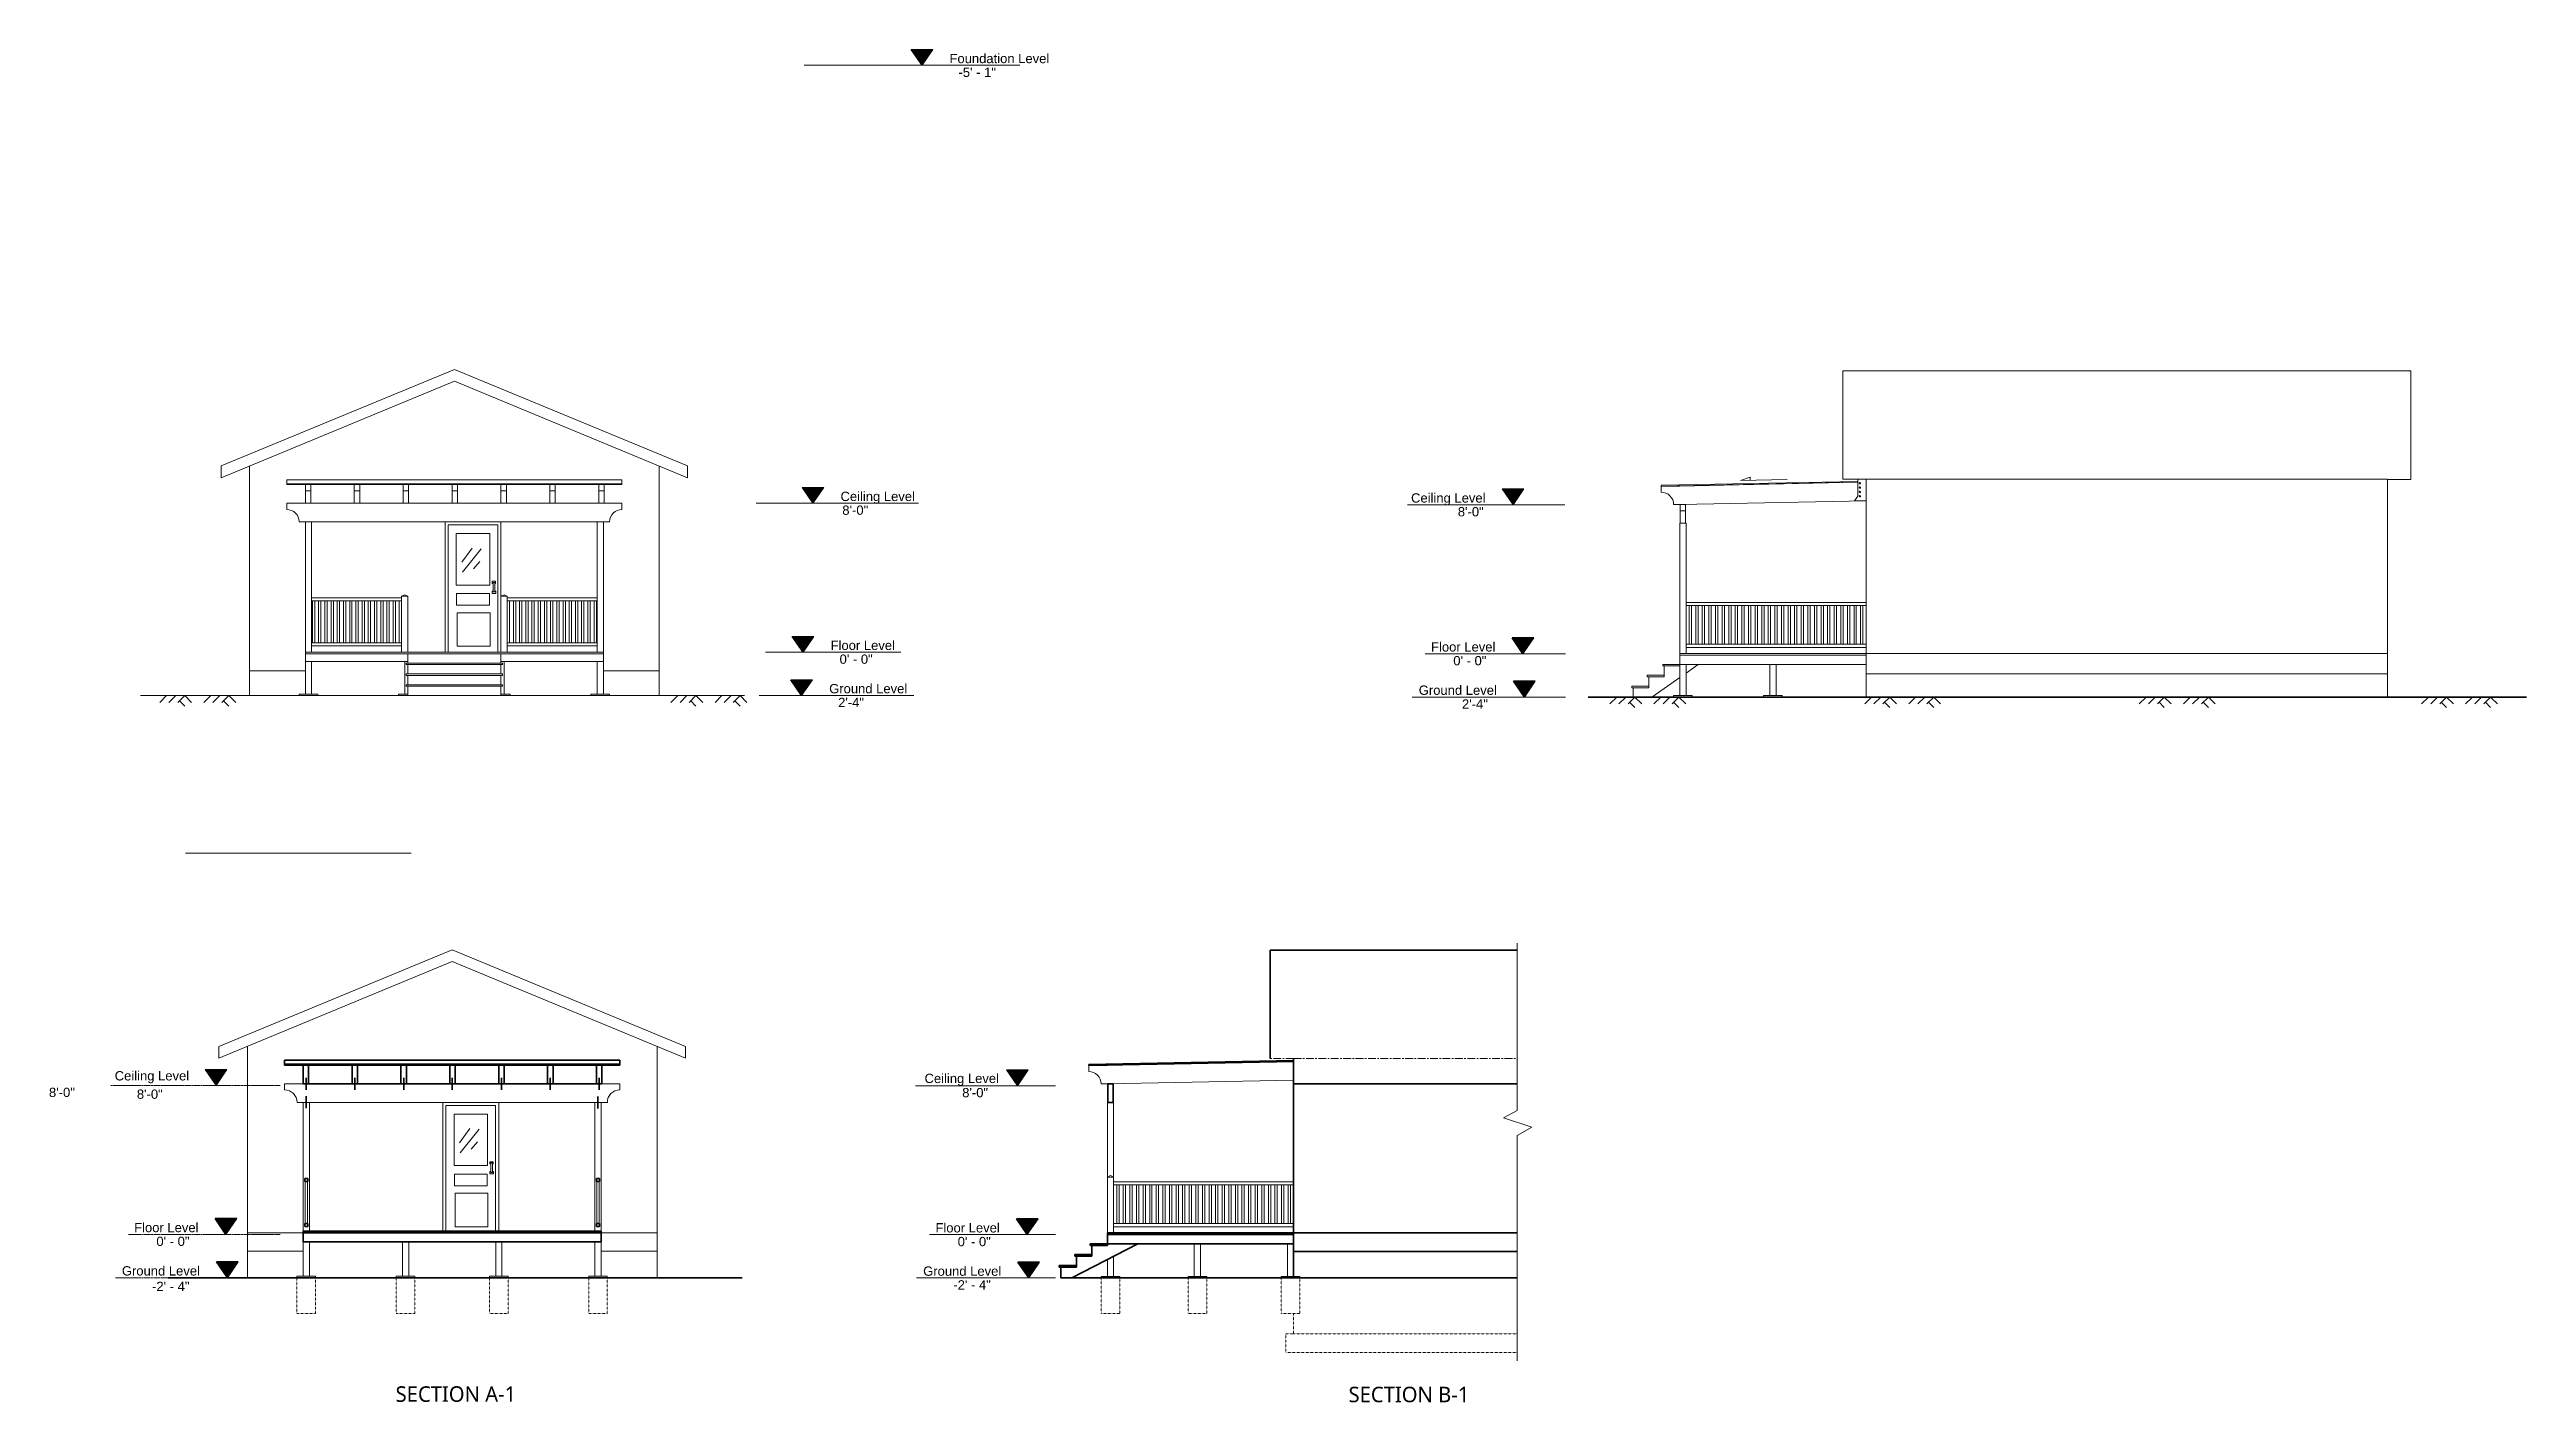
# Model space of a CAD drawing. Header units: inches. Extents: x 5821 to 9304, y -7513 to -2875.
# Drawn here: x 6702 to 8298, y -3747 to -2875 of the extents above; entities that cross this region are included whole.
import ezdxf

# ---------------------------------------------------------------- set-up
doc = ezdxf.new("R2010")
doc.units = ezdxf.units.IN
doc.header["$MEASUREMENT"] = 0
for name, pattern in [('ACAD_ISO02W100', [15, 12, -3]), ('CENTER', [2, 1.25, -0.25, 0.25, -0.25]), ('Dash 1_16_', [0.125, 0.0625, -0.0625])]:
    doc.linetypes.add(name, pattern=pattern)
doc.layers.add('dimensions', color=1, linetype='Continuous')
for name, color, linetype, lineweight in [('exist building dotline', 8, 'CENTER', 13), ('exsist building view line', 8, 'Continuous', 13), ('FOUNDATION', 95, 'CENTER', 9), ('Text', 7, 'Continuous', 9), ('wall', 70, 'Continuous', 35), ('wall section', 7, 'Continuous', 35), ('wall view line', 70, 'Continuous', 13), ('wood', 40, 'Continuous', 9)]:
    doc.layers.add(name, color=color, linetype=linetype, lineweight=lineweight)
doc.layers.add('exist building section', color=7, linetype='Continuous', lineweight=35, true_color=0x757575)
doc.layers.add('Existing', color=9, linetype='Dash 1_16_', lineweight=0, transparency=0.3)
doc.styles.add('Arial', font='arial.ttf', dxfattribs={"height": 6})

msp = doc.modelspace()

# ---------------------------------------------------------------- texts
at = {"color": 252, "true_color": 0x939598, "char_height": 10, "attachment_point": 1}
for s, insert in [('{\\fYu Gothic UI|b0|i0|c0|p34;\\C4;SECTION A-1}', (6924.670614, -3736.853679)), ('{\\fYu Gothic UI|b0|i0|c0|p34;\\C4;SECTION B-1}', (7538.790125, -3737.13748))]:
    msp.add_mtext_dynamic_manual_height_columns(s, width=108.35918149, gutter_width=1, heights=[0], dxfattribs=dict(at, insert=insert))
at = {"layer": 'Text', "ltscale": 100, "char_height": 6, "style": 'Arial'}
for s, insert, width, attachment_point in [('Foundation Level', (7281.636371, -2878.10705), 70.70090383, 1), ('-5\' - 1"', (7287.429568, -2886.988227), 25.9065, 1), ('Ceiling Level', (7211.385148, -3160.318131), 70.70090383, 1), ('8\'-0"', (7212.548424, -3169.199308), 70.70090383, 1), ('Ceiling Level', (7627.067192, -3161.318131), 70.70090383, 3), ('8\'-0"', (7625.903916, -3170.199308), 70.70090383, 3), ('Floor Level', (7205.01791, -3256.318131), 49.10554175, 1), ('0\' - 0"', (7210.811107, -3265.199308), 25.9065, 1), ('Floor Level', (7633.434431, -3257.318131), 49.10554175, 3), ('0\' - 0"', (7627.641234, -3266.199308), 25.9065, 3), ('Ground Level', (7204.081216, -3284.227622), 56.87967477, 1), ('Ground Level', (7634.371124, -3285.227622), 56.87967477, 3), ('2\'-4"', (7209.874414, -3293.108799), 25.9065, 1), ('2\'-4"', (7628.577927, -3294.108799), 25.9065, 3), ('Ceiling Level', (6791.641368, -3533.741184), 70.70090383, 3), ('Ceiling Level', (7313.519305, -3535.418248), 70.70090383, 3), ('8\'-0"', (6717.982272, -3544.425319), 70.70090383, 3), ('8\'-0"', (6774.615483, -3545.57881), 70.70090383, 3), ('8\'-0"', (7306.509903, -3544.591701), 70.70090383, 3), ('Floor Level', (6797.648013, -3631.544142), 49.10554175, 3), ('Floor Level', (7314.040418, -3631.710524), 49.10554175, 3), ('0\' - 0"', (6791.854816, -3640.425319), 25.9065, 3), ('0\' - 0"', (7308.247221, -3640.591701), 25.9065, 3), ('Ground Level', (6798.584706, -3659.453633), 56.87967477, 3), ('-2\' - 4"', (6791.854816, -3669.425319), 25.9065, 3), ('Ground Level', (7314.977111, -3659.620015), 56.87967477, 3), ('-2\' - 4"', (7308.247221, -3668.501192), 25.9065, 3)]:
    msp.add_mtext(s, dxfattribs=dict(at, insert=insert, width=width, attachment_point=attachment_point))

# ---------------------------------------------------------------- hatches: boundary and pattern name
h = msp.add_hatch(color=256)
h.dxf.hatch_style = 1
h.paths.add_polyline_path([(7263.910893, -2885.507638), (7270.910893, -2875.326027), (7256.910893, -2875.326027)])
h = msp.add_hatch(color=256)
h.dxf.hatch_style = 1
h.paths.add_polyline_path([(7187.292432, -3263.718719), (7194.292432, -3253.537108), (7180.292432, -3253.537108)])
h = msp.add_hatch(color=256)
h.dxf.hatch_style = 1
h.paths.add_polyline_path([(7658.159909, -3254.537108), (7644.159909, -3254.537108), (7651.159909, -3264.718719)])
h = msp.add_hatch(color=256)
h.dxf.hatch_style = 1
h.paths.add_polyline_path([(7186.355739, -3291.628211), (7193.355739, -3281.446599), (7179.355739, -3281.446599)])
h = msp.add_hatch(color=256)
h.dxf.hatch_style = 1
h.paths.add_polyline_path([(7659.096602, -3282.446599), (7645.096602, -3282.446599), (7652.096602, -3292.628211)])
h = msp.add_hatch(color=256)
h.dxf.hatch_style = 1
h.paths.add_polyline_path([(6822.373491, -3628.763119), (6808.373491, -3628.763119), (6815.373491, -3638.94473)])
h = msp.add_hatch(color=256)
h.dxf.hatch_style = 1
h.paths.add_polyline_path([(7338.765896, -3628.929501), (7324.765896, -3628.929501), (7331.765896, -3639.111112)])
h = msp.add_hatch(color=256)
h.dxf.hatch_style = 1
h.paths.add_polyline_path([(6823.310184, -3656.67261), (6809.310184, -3656.67261), (6816.310184, -3666.854222)])
h = msp.add_hatch(color=256)
h.dxf.hatch_style = 1
h.paths.add_polyline_path([(7339.702589, -3656.838992), (7325.702589, -3656.838992), (7332.702589, -3667.020603)])
at = {"layer": 'Text', "ltscale": 100}
h = msp.add_hatch(color=256, dxfattribs=at)
h.dxf.hatch_style = 1
h.paths.add_polyline_path([(7193.659671, -3167.718719), (7200.659671, -3157.537108), (7186.659671, -3157.537108)])
h = msp.add_hatch(color=256, dxfattribs=at)
h.dxf.hatch_style = 1
h.paths.add_polyline_path([(7651.79267, -3158.537108), (7637.79267, -3158.537108), (7644.79267, -3168.718719)])
h = msp.add_hatch(color=256, dxfattribs=at)
h.dxf.hatch_style = 1
h.paths.add_polyline_path([(6816.006252, -3532.763119), (6802.006252, -3532.763119), (6809.006252, -3542.94473)])
h = msp.add_hatch(color=256, dxfattribs=at)
h.dxf.hatch_style = 1
h.paths.add_polyline_path([(7332.398657, -3532.929501), (7318.398657, -3532.929501), (7325.398657, -3543.111112)])

# ---------------------------------------------------------------- linework, layer by layer
for p, q in [((7256.910893, -2875.326027), (7270.910893, -2875.326027)), ((7263.910893, -2885.507638), (7256.910893, -2875.326027)), ((7263.910893, -2885.507638), (7270.910893, -2875.326027)), ((7180.292432, -3253.537108), (7194.292432, -3253.537108)), ((7187.292432, -3263.718719), (7180.292432, -3253.537108)), ((7187.292432, -3263.718719), (7194.292432, -3253.537108)), ((7658.159909, -3254.537108), (7644.159909, -3254.537108)), ((7651.159909, -3264.718719), (7644.159909, -3254.537108)), ((7651.159909, -3264.718719), (7658.159909, -3254.537108)), ((7179.355739, -3281.446599), (7193.355739, -3281.446599)), ((7186.355739, -3291.628211), (7179.355739, -3281.446599)), ((7186.355739, -3291.628211), (7193.355739, -3281.446599)), ((7659.096602, -3282.446599), (7645.096602, -3282.446599)), ((7652.096602, -3292.628211), (7645.096602, -3282.446599)), ((7652.096602, -3292.628211), (7659.096602, -3282.446599)), ((6822.373491, -3628.763119), (6808.373491, -3628.763119)), ((6815.373491, -3638.94473), (6808.373491, -3628.763119)), ((6815.373491, -3638.94473), (6822.373491, -3628.763119)), ((7338.765896, -3628.929501), (7324.765896, -3628.929501)), ((7331.765896, -3639.111112), (7324.765896, -3628.929501)), ((7331.765896, -3639.111112), (7338.765896, -3628.929501)), ((6823.310184, -3656.67261), (6809.310184, -3656.67261)), ((6816.310184, -3666.854222), (6809.310184, -3656.67261)), ((6816.310184, -3666.854222), (6823.310184, -3656.67261)), ((7339.702589, -3656.838992), (7325.702589, -3656.838992)), ((7332.702589, -3667.020603), (7325.702589, -3656.838992)), ((7332.702589, -3667.020603), (7339.702589, -3656.838992))]:
    msp.add_line(p, q)
at = {"layer": 'dimensions', "lineweight": 0, "ltscale": 100}
for p, q in [((7647.360276, -3451.366488), (7647.360276, -3559.101332)), ((7647.360276, -3559.101332), (7638.677114, -3563.820919)), ((7638.677114, -3563.820919), (7656.9, -3569.826862)), ((7656.9, -3569.826862), (7647.360276, -3575.120234)), ((7647.360276, -3575.120234), (7647.360276, -3720.430773))]:
    msp.add_line(p, q, dxfattribs=at)
at = {"layer": 'exist building dotline', "ltscale": 4}
for q in [(7488.38267, -3525.509192), (7647.360276, -3525.509192)]:
    msp.add_line((7503.38267, -3525.509192), q, dxfattribs=at)
at = {"layer": 'exist building dotline', "linetype": 'ACAD_ISO02W100', "ltscale": 0.008}
for p, q in [((7503.38267, -3703.020603), (7498.38267, -3703.020603)), ((7498.38267, -3703.020603), (7498.38267, -3715.020603)), ((7503.38267, -3690.020603), (7503.38267, -3703.020603)), ((7503.38267, -3703.020603), (7647.360276, -3703.020603)), ((7498.38267, -3715.020603), (7647.360276, -3715.020603))]:
    msp.add_line(p, q, dxfattribs=at)
at = {"layer": 'exist building section'}
for p, q in [((7488.38267, -3525.509192), (7488.38267, -3455.767668)), ((7488.38267, -3455.767668), (7647.360276, -3455.767668)), ((7503.38267, -3525.509192), (7503.38267, -3667.020603)), ((7647.360276, -3542.020603), (7503.38267, -3542.020603)), ((7503.38267, -3638.020603), (7647.360276, -3638.020603)), ((7503.38267, -3650.020603), (7647.360276, -3650.020603))]:
    msp.add_line(p, q, dxfattribs=at)
at = {"layer": 'Existing', "ltscale": 100}
for p, q in [((6777.113385, -3291.718719), (6770.310185, -3298.52192)), ((6782.998561, -3291.718719), (6776.195361, -3298.52192)), ((6788.808252, -3291.718719), (6782.005052, -3298.52192)), ((6785.406652, -3295.12032), (6788.808252, -3298.52192)), ((6788.808252, -3291.718719), (6795.611453, -3298.52192)), ((6805.513319, -3291.718719), (6798.710118, -3298.52192)), ((6811.398495, -3291.718719), (6804.595294, -3298.52192)), ((6817.208186, -3291.718719), (6810.404985, -3298.52192)), ((6813.806586, -3295.12032), (6817.208186, -3298.52192)), ((6817.208186, -3291.718719), (6824.011387, -3298.52192)), ((7106.548954, -3291.718719), (7099.745753, -3298.52192)), ((7112.43413, -3291.718719), (7105.630929, -3298.52192)), ((7118.243821, -3291.718719), (7111.440621, -3298.52192)), ((7114.842221, -3295.12032), (7118.243821, -3298.52192)), ((7118.243821, -3291.718719), (7125.047022, -3298.52192)), ((7134.948887, -3291.718719), (7128.145687, -3298.52192)), ((7140.834064, -3291.718719), (7134.030863, -3298.52192)), ((7146.643755, -3291.718719), (7139.840554, -3298.52192)), ((7143.242154, -3295.12032), (7146.643755, -3298.52192)), ((7146.643755, -3291.718719), (7153.446955, -3298.52192)), ((7711.615307, -3292.628211), (7704.812107, -3299.431411)), ((7717.500484, -3292.628211), (7710.697283, -3299.431411)), ((7723.310175, -3292.628211), (7716.506974, -3299.431411)), ((7719.908574, -3296.029811), (7723.310175, -3299.431411)), ((7723.310175, -3292.628211), (7730.113375, -3299.431411)), ((7740.015241, -3292.628211), (7733.21204, -3299.431411)), ((7745.900417, -3292.628211), (7739.097216, -3299.431411)), ((7751.710108, -3292.628211), (7744.906908, -3299.431411)), ((7748.308508, -3296.029811), (7751.710108, -3299.431411)), ((7751.710108, -3292.628211), (7758.513309, -3299.431411)), ((7875.864216, -3292.628211), (7869.061016, -3299.431411)), ((7881.749393, -3292.628211), (7874.946192, -3299.431411)), ((7887.559084, -3292.628211), (7880.755883, -3299.431411)), ((7884.157483, -3296.029811), (7887.559084, -3299.431411)), ((7887.559084, -3292.628211), (7894.362284, -3299.431411)), ((7904.26415, -3292.628211), (7897.460949, -3299.431411)), ((7910.149326, -3292.628211), (7903.346125, -3299.431411)), ((7915.959017, -3292.628211), (7909.155816, -3299.431411)), ((7912.557417, -3296.029811), (7915.959017, -3299.431411)), ((7915.959017, -3292.628211), (7922.762218, -3299.431411)), ((8052.795733, -3292.628211), (8045.992533, -3299.431411)), ((8058.68091, -3292.628211), (8051.877709, -3299.431411)), ((8064.490601, -3292.628211), (8057.6874, -3299.431411)), ((8061.089, -3296.029811), (8064.490601, -3299.431411)), ((8064.490601, -3292.628211), (8071.293801, -3299.431411)), ((8081.195667, -3292.628211), (8074.392466, -3299.431411)), ((8087.080843, -3292.628211), (8080.277642, -3299.431411)), ((8092.890534, -3292.628211), (8086.087333, -3299.431411)), ((8089.488934, -3296.029811), (8092.890534, -3299.431411)), ((8092.890534, -3292.628211), (8099.693735, -3299.431411)), ((8234.70132, -3292.628211), (8227.89812, -3299.431411)), ((8240.586497, -3292.628211), (8233.783296, -3299.431411)), ((8246.396188, -3292.628211), (8239.592987, -3299.431411)), ((8242.994587, -3296.029811), (8246.396188, -3299.431411)), ((8246.396188, -3292.628211), (8253.199388, -3299.431411)), ((8263.101254, -3292.628211), (8256.298053, -3299.431411)), ((8268.98643, -3292.628211), (8262.183229, -3299.431411)), ((8274.796121, -3292.628211), (8267.992921, -3299.431411)), ((8271.394521, -3296.029811), (8274.796121, -3299.431411)), ((8274.796121, -3292.628211), (8281.599322, -3299.431411))]:
    msp.add_line(p, q, dxfattribs=at)
at = {"layer": 'exsist building view line', "color": 252}
for p, q in [((6962.57685, -3081.465784), (6812.298066, -3143.713294)), ((6962.57685, -3089.042529), (6812.298066, -3151.29004)), ((6962.57685, -3081.465784), (7112.855634, -3143.713294)), ((6962.57685, -3089.042529), (7112.855634, -3151.29004)), ((7857.28625, -3152.116799), (7857.28625, -3082.375275)), ((7857.28625, -3082.375275), (8208.28625, -3082.375275)), ((8208.28625, -3082.375275), (8223.28625, -3082.375275)), ((8223.28625, -3082.375275), (8223.28625, -3152.486453)), ((6812.298066, -3143.713294), (6812.298066, -3151.29004)), ((6830.57685, -3275.718719), (6830.57685, -3143.718719)), ((7094.57685, -3143.718719), (7094.57685, -3275.718719)), ((7112.855634, -3143.713294), (7112.855634, -3151.29004)), ((7872.28625, -3152.116799), (7872.28625, -3292.628211)), ((7872.28625, -3152.116799), (8208.28625, -3152.116799)), ((8208.28625, -3292.628211), (8208.28625, -3152.116799)), ((8223.28625, -3152.486453), (8208.28625, -3152.486453)), ((7872.28625, -3264.628211), (8208.28625, -3264.628211)), ((6830.57685, -3275.718719), (6830.57685, -3291.718719)), ((6866.57685, -3275.718719), (6830.57685, -3275.718719)), ((7058.57685, -3275.718719), (7094.57685, -3275.718719)), ((7094.57685, -3291.718719), (7094.57685, -3275.718719)), ((7872.28625, -3277.628211), (8208.28625, -3277.628211))]:
    msp.add_line(p, q, dxfattribs=at)
at = {"layer": 'exsist building view line'}
for p, q in [((6961.133698, -3455.601286), (6810.854914, -3517.848796)), ((6961.133698, -3463.178031), (6810.854914, -3525.425542)), ((6961.133698, -3455.601286), (7111.412482, -3517.848796)), ((6961.133698, -3463.178031), (7111.412482, -3525.425542)), ((6810.854914, -3517.848796), (6810.854914, -3525.425542)), ((6829.133698, -3649.854222), (6829.133698, -3517.854222)), ((7093.133698, -3517.854222), (7093.133698, -3649.854222)), ((7111.412482, -3517.848796), (7111.412482, -3525.425542)), ((6865.133698, -3637.854222), (6829.133698, -3637.854222)), ((7057.133698, -3637.854222), (7093.133698, -3637.854222)), ((6829.133698, -3649.854222), (6829.133698, -3666.854222)), ((6865.133698, -3649.854222), (6829.133698, -3649.854222)), ((7057.133698, -3649.854222), (7093.133698, -3649.854222)), ((7093.133698, -3666.854222), (7093.133698, -3649.854222))]:
    msp.add_line(p, q, dxfattribs=at)
at = {"layer": 'FOUNDATION', "linetype": 'ACAD_ISO02W100', "ltscale": 0.008}
for p, q in [((6861.110952, -3666.854222), (6861.110952, -3689.854222)), ((6873.110952, -3689.854222), (6873.110952, -3666.854222)), ((6925.110952, -3666.854222), (6925.110952, -3689.854222)), ((6937.110952, -3689.854222), (6937.110952, -3666.854222)), ((6985.145905, -3666.854222), (6985.145905, -3689.854222)), ((6997.145905, -3689.854222), (6997.145905, -3666.854222)), ((7049.110952, -3666.854222), (7049.110952, -3689.854222)), ((7061.110952, -3689.854222), (7061.110952, -3666.854222)), ((6861.110952, -3689.854222), (6873.110952, -3689.854222)), ((6925.110952, -3689.854222), (6937.110952, -3689.854222)), ((6985.145905, -3689.854222), (6997.145905, -3689.854222)), ((7049.110952, -3689.854222), (7061.110952, -3689.854222))]:
    msp.add_line(p, q, dxfattribs=at)
at = {"layer": 'FOUNDATION', "linetype": 'Dash 1_16_'}
for p, q in [((7379.390662, -3667.020603), (7379.390662, -3690.020603)), ((7391.390662, -3690.020603), (7391.390662, -3667.020603)), ((7435.390662, -3667.020603), (7435.390662, -3690.020603)), ((7447.390662, -3690.020603), (7447.390662, -3667.020603)), ((7495.390662, -3667.020603), (7495.390662, -3690.020603)), ((7507.390662, -3690.020603), (7507.390662, -3667.020603)), ((7379.390662, -3690.020603), (7391.390662, -3690.020603)), ((7435.390662, -3690.020603), (7447.390662, -3690.020603)), ((7495.390662, -3690.020603), (7507.390662, -3690.020603))]:
    msp.add_line(p, q, dxfattribs=at)
at = {"layer": 'Text', "ltscale": 100}
for p, q in [((7187.86977, -2885.507638), (7326.910893, -2885.507638)), ((7186.659671, -3157.537108), (7200.659671, -3157.537108)), ((7193.659671, -3167.718719), (7186.659671, -3157.537108)), ((7193.659671, -3167.718719), (7200.659671, -3157.537108)), ((7651.79267, -3158.537108), (7637.79267, -3158.537108)), ((7644.79267, -3168.718719), (7637.79267, -3158.537108)), ((7644.79267, -3168.718719), (7651.79267, -3158.537108)), ((7157.074861, -3167.718719), (7261.659671, -3167.718719)), ((7678.281113, -3168.718719), (7576.79267, -3168.718719)), ((7163.156493, -3263.718719), (7250.292432, -3263.718719)), ((7678.580511, -3264.718719), (7588.159909, -3264.718719)), ((7159.006357, -3291.628211), (7258.591166, -3291.628211)), ((7678.580511, -3292.628211), (7579.861175, -3292.628211)), ((6816.006252, -3532.763119), (6802.006252, -3532.763119)), ((6809.006252, -3542.94473), (6802.006252, -3532.763119)), ((6809.006252, -3542.94473), (6816.006252, -3532.763119)), ((7349.87968, -3543.111112), (7259.708156, -3543.111112)), ((7332.398657, -3532.929501), (7318.398657, -3532.929501)), ((7325.398657, -3543.111112), (7318.398657, -3532.929501)), ((7325.398657, -3543.111112), (7332.398657, -3532.929501)), ((7349.87968, -3639.111112), (7268.765896, -3639.111112)), ((7349.87968, -3667.020603), (7260.467161, -3667.020603))]:
    msp.add_line(p, q, dxfattribs=at)
at = {"layer": 'Text', "linetype": 'CENTER'}
for p, q in [((6850.310485, -3542.94473), (6741.006252, -3542.94473)), ((6850.310485, -3638.94473), (6752.373491, -3638.94473)), ((6850.310485, -3666.854222), (6744.074757, -3666.854222))]:
    msp.add_line(p, q, dxfattribs=at)
at = {"layer": 'wall', "ltscale": 100}
for p, q in [((7693.218545, -3292.628211), (8297.896491, -3292.628211)), ((7872.28625, -3292.628211), (8208.28625, -3292.628211)), ((6853.133698, -3529.260472), (6853.133698, -3526.760472)), ((6853.133698, -3526.760472), (7069.133698, -3526.760472)), ((7069.133698, -3526.760472), (7069.133698, -3529.260472)), ((7503.38267, -3526.926853), (7371.38267, -3529.426853)), ((7503.38267, -3527.520603), (7371.38267, -3530.020603)), ((6865.133698, -3541.854222), (7057.133698, -3541.854222)), ((7057.633698, -3529.854222), (7061.133698, -3529.854222)), ((7371.38267, -3530.020603), (7371.38267, -3529.426853)), ((7383.63267, -3554.020603), (7383.63267, -3542.020603)), ((7383.63267, -3542.020603), (7387.13267, -3542.020603)), ((7387.13267, -3542.020603), (7387.13267, -3554.020603)), ((7383.63267, -3554.020603), (7387.13267, -3554.020603)), ((6868.133698, -3602.854222), (6866.133698, -3602.854222)), ((6866.133698, -3602.854222), (6866.133698, -3604.854222)), ((6868.133698, -3604.854222), (6866.133698, -3604.854222)), ((6867.133698, -3604.854222), (6866.383698, -3604.854222)), ((6868.133698, -3602.854222), (6868.133698, -3604.854222)), ((7054.133698, -3602.854222), (7056.133698, -3602.854222)), ((7054.133698, -3602.854222), (7054.133698, -3604.854222)), ((7054.133698, -3604.854222), (7056.133698, -3604.854222)), ((7056.133698, -3602.854222), (7056.133698, -3604.854222)), ((6865.133698, -3636.854222), (6865.133698, -3643.854222)), ((6865.133698, -3636.854222), (7057.133698, -3636.854222)), ((6865.133698, -3637.854222), (7057.133698, -3637.854222)), ((6865.133698, -3637.854222), (6955.133698, -3637.854222)), ((6868.133698, -3631.854222), (6866.133698, -3631.854222)), ((6866.133698, -3631.854222), (6866.133698, -3633.854222)), ((6868.133698, -3633.854222), (6866.133698, -3633.854222)), ((6868.133698, -3631.854222), (6868.133698, -3633.854222)), ((7054.133698, -3631.854222), (7056.133698, -3631.854222)), ((7054.133698, -3631.854222), (7054.133698, -3633.854222)), ((7054.133698, -3633.854222), (7056.133698, -3633.854222)), ((7056.133698, -3631.854222), (7056.133698, -3633.854222)), ((7057.133698, -3636.854222), (7057.133698, -3643.854222)), ((7503.38267, -3638.020603), (7383.38267, -3638.020603)), ((7383.38267, -3638.020603), (7383.38267, -3646.020603)), ((7383.38267, -3638.020603), (7383.38267, -3645.020603)), ((7383.38267, -3638.020603), (7399.38267, -3638.020603)), ((7503.38267, -3639.020603), (7383.38267, -3639.020603)), ((7391.38267, -3638.020603), (7391.38267, -3639.020603)), ((7407.38267, -3638.020603), (7407.38267, -3639.020603)), ((7423.38267, -3638.020603), (7423.38267, -3639.020603)), ((7439.38267, -3638.020603), (7439.38267, -3639.020603)), ((7455.38267, -3638.020603), (7455.38267, -3639.020603)), ((7471.38267, -3638.020603), (7471.38267, -3639.020603)), ((7487.38267, -3638.020603), (7487.38267, -3639.020603)), ((7503.38267, -3638.020603), (7503.38267, -3645.020603)), ((7503.38267, -3638.020603), (7503.38267, -3639.020603)), ((6865.133698, -3643.854222), (6955.133698, -3643.854222)), ((6865.133698, -3643.854222), (7057.133698, -3643.854222)), ((7360.38267, -3667.020603), (7403.088552, -3645.020603)), ((7363.38267, -3652.020603), (7362.38267, -3652.020603)), ((7362.38267, -3652.020603), (7362.38267, -3653.020603)), ((7362.38267, -3653.020603), (7373.38267, -3653.020603)), ((7373.38267, -3652.020603), (7363.38267, -3652.020603)), ((7373.38267, -3652.020603), (7363.38267, -3652.020603)), ((7363.38267, -3653.020603), (7363.38267, -3659.020603)), ((7373.38267, -3645.020603), (7372.38267, -3645.020603)), ((7372.38267, -3645.020603), (7372.38267, -3646.020603)), ((7372.38267, -3646.020603), (7383.38267, -3646.020603)), ((7383.38267, -3645.020603), (7373.38267, -3645.020603)), ((7373.38267, -3646.020603), (7373.38267, -3652.020603)), ((7373.38267, -3652.020603), (7373.38267, -3653.020603)), ((7503.38267, -3645.020603), (7383.38267, -3645.020603)), ((6829.133698, -3666.854222), (6778.175259, -3666.854222)), ((6829.133698, -3666.854222), (7093.133698, -3666.854222)), ((7093.133698, -3666.854222), (7148.02095, -3666.854222)), ((7353.38267, -3659.020603), (7352.38267, -3659.020603)), ((7352.38267, -3659.020603), (7352.38267, -3660.020603)), ((7352.38267, -3660.020603), (7363.38267, -3660.020603)), ((7363.38267, -3659.020603), (7353.38267, -3659.020603)), ((7363.38267, -3659.020603), (7353.38267, -3659.020603)), ((7353.38267, -3660.020603), (7353.38267, -3667.020603)), ((7353.38267, -3667.020603), (7379.390662, -3667.020603)), ((7353.38267, -3667.020603), (7360.38267, -3667.020603)), ((7363.38267, -3659.020603), (7363.38267, -3660.020603)), ((7383.38267, -3667.020603), (7366.300369, -3667.020603)), ((7383.38267, -3667.020603), (7387.38267, -3667.020603)), ((7387.38267, -3667.020603), (7647.360276, -3667.020603))]:
    msp.add_line(p, q, dxfattribs=at)
for points in [[(7069.133698, -3529.854222), (6865.133698, -3529.854222), (6853.133698, -3529.854222), (6853.133698, -3529.260472), (7069.133698, -3529.260472)], [(6865.133698, -3529.854222), (6868.633698, -3529.854222), (6868.633698, -3541.854222), (6865.133698, -3541.854222)], [(6896.633698, -3529.854222), (6900.133698, -3529.854222), (6900.133698, -3541.854222), (6896.633698, -3541.854222)], [(6928.133698, -3529.854222), (6931.633698, -3529.854222), (6931.633698, -3541.854222), (6928.133698, -3541.854222)], [(6959.633698, -3529.854222), (6963.133698, -3529.854222), (6963.133698, -3541.854222), (6959.633698, -3541.854222)], [(6991.133698, -3529.854222), (6994.633698, -3529.854222), (6994.633698, -3541.854222), (6991.133698, -3541.854222)], [(7022.633698, -3529.854222), (7026.133698, -3529.854222), (7026.133698, -3541.854222), (7022.633698, -3541.854222)], [(7054.133698, -3529.854222), (7057.633698, -3529.854222), (7057.633698, -3541.854222), (7054.133698, -3541.854222)]]:
    msp.add_lwpolyline(points, close=True, dxfattribs=at)
at = {"layer": 'wall section', "ltscale": 100}
msp.add_line((7353.38267, -3667.020603), (7360.38267, -3667.020603), dxfattribs=at)
at = {"layer": 'wall view line', "ltscale": 100}
for p, q in [((6854.57685, -3155.124969), (6854.57685, -3152.624969)), ((6854.57685, -3152.624969), (7070.57685, -3152.624969)), ((7070.57685, -3152.624969), (7070.57685, -3155.124969)), ((7867.058848, -3153.633464), (7740.28625, -3156.034461)), ((7867.058848, -3154.227214), (7740.28625, -3156.628211)), ((7740.28625, -3156.628211), (7740.28625, -3156.034461)), ((7791.334796, -3153.042474), (7797.526668, -3150.837975)), ((7791.334796, -3153.042474), (7821.385457, -3152.432716)), ((7797.526668, -3150.837975), (7797.584202, -3152.865103)), ((6866.57685, -3167.718719), (6854.57685, -3167.718719)), ((6854.57685, -3167.718719), (6854.57685, -3171.718719)), ((6866.57685, -3167.718719), (7058.57685, -3167.718719)), ((7058.57685, -3167.718719), (7070.57685, -3167.718719)), ((7070.57685, -3167.718719), (7070.57685, -3171.718719)), ((7752.53625, -3180.628211), (7752.53625, -3168.628211)), ((7752.53625, -3168.628211), (7756.03625, -3168.628211)), ((7752.53625, -3172.628211), (7756.03625, -3172.628211)), ((7756.03625, -3168.628211), (7756.03625, -3180.628211)), ((6866.57685, -3179.718719), (6862.57685, -3179.718719)), ((6866.57685, -3263.718719), (6866.57685, -3179.718719)), ((6866.57685, -3179.718719), (7058.57685, -3179.718719)), ((6870.57685, -3263.718719), (6870.57685, -3179.718719)), ((7054.57685, -3179.718719), (7054.57685, -3263.718719)), ((7058.57685, -3179.718719), (7058.57685, -3263.718719)), ((7058.57685, -3179.718719), (7062.57685, -3179.718719)), ((7752.28625, -3264.628211), (7752.28625, -3180.628211)), ((7752.28625, -3180.628211), (7756.28625, -3180.628211)), ((7756.28625, -3180.628211), (7756.28625, -3264.628211)), ((6928.57685, -3228.718719), (6870.57685, -3228.718719)), ((6928.57685, -3230.718719), (6870.57685, -3230.718719)), ((6871.07685, -3230.718719), (6871.07685, -3257.718719)), ((6872.57685, -3230.718719), (6872.57685, -3257.718719)), ((6875.07685, -3230.718719), (6875.07685, -3257.718719)), ((6876.57685, -3230.718719), (6876.57685, -3257.718719)), ((6879.07685, -3230.718719), (6879.07685, -3257.718719)), ((6880.57685, -3230.718719), (6880.57685, -3257.718719)), ((6883.07685, -3230.718719), (6883.07685, -3257.718719)), ((6884.57685, -3230.718719), (6884.57685, -3257.718719)), ((6887.07685, -3230.718719), (6887.07685, -3257.718719)), ((6888.57685, -3230.718719), (6888.57685, -3257.718719)), ((6891.07685, -3230.718719), (6891.07685, -3257.718719)), ((6892.57685, -3230.718719), (6892.57685, -3257.718719)), ((6895.07685, -3230.718719), (6895.07685, -3257.718719)), ((6896.57685, -3230.718719), (6896.57685, -3257.718719)), ((6899.07685, -3230.718719), (6899.07685, -3257.718719)), ((6900.57685, -3230.718719), (6900.57685, -3257.718719)), ((6903.07685, -3230.718719), (6903.07685, -3257.718719)), ((6904.57685, -3230.718719), (6904.57685, -3257.718719)), ((6907.07685, -3230.718719), (6907.07685, -3257.718719)), ((6908.57685, -3230.718719), (6908.57685, -3257.718719)), ((6911.07685, -3230.718719), (6911.07685, -3257.718719)), ((6912.57685, -3230.718719), (6912.57685, -3257.718719)), ((6915.07685, -3230.718719), (6915.07685, -3257.718719)), ((6916.57685, -3230.718719), (6916.57685, -3257.718719)), ((6919.07685, -3230.718719), (6919.07685, -3257.718719)), ((6920.57685, -3230.718719), (6920.57685, -3257.718719)), ((6923.07685, -3230.718719), (6923.07685, -3257.718719)), ((6924.57685, -3230.718719), (6924.57685, -3257.718719)), ((6927.07685, -3230.718719), (6927.07685, -3257.718719)), ((6930.57685, -3226.718719), (6928.57685, -3227.718719)), ((6928.57685, -3263.718719), (6928.57685, -3227.718719)), ((6932.57685, -3227.718719), (6928.57685, -3227.718719)), ((6928.57685, -3227.718719), (6928.57685, -3228.718719)), ((6928.57685, -3230.718719), (6928.57685, -3230.718719)), ((6928.57685, -3230.718719), (6928.57685, -3257.718719)), ((6930.57685, -3226.718719), (6932.57685, -3227.718719)), ((6932.57685, -3263.718719), (6932.57685, -3227.718719)), ((6932.57685, -3263.718719), (6932.57685, -3227.718719)), ((6994.576871, -3226.718726), (6992.576871, -3227.718726)), ((6996.576871, -3227.718726), (6992.576871, -3227.718726)), ((6994.576871, -3226.718726), (6996.576871, -3227.718726)), ((6996.57685, -3227.718719), (6996.57685, -3263.718719)), ((6996.57685, -3228.718719), (7054.57685, -3228.718719)), ((6996.57685, -3230.718719), (7054.57685, -3230.718719)), ((6996.57685, -3230.718719), (6996.57685, -3230.718719)), ((6996.57685, -3230.718719), (6996.57685, -3257.718719)), ((6998.07685, -3230.718719), (6998.07685, -3257.718719)), ((7000.57685, -3230.718719), (7000.57685, -3257.718719)), ((7002.07685, -3230.718719), (7002.07685, -3257.718719)), ((7004.57685, -3230.718719), (7004.57685, -3257.718719)), ((7006.07685, -3230.718719), (7006.07685, -3257.718719)), ((7008.57685, -3230.718719), (7008.57685, -3257.718719)), ((7010.07685, -3230.718719), (7010.07685, -3257.718719)), ((7012.57685, -3230.718719), (7012.57685, -3257.718719)), ((7014.07685, -3230.718719), (7014.07685, -3257.718719)), ((7016.57685, -3230.718719), (7016.57685, -3257.718719)), ((7018.07685, -3230.718719), (7018.07685, -3257.718719)), ((7020.57685, -3230.718719), (7020.57685, -3257.718719)), ((7022.07685, -3230.718719), (7022.07685, -3257.718719)), ((7024.57685, -3230.718719), (7024.57685, -3257.718719)), ((7026.07685, -3230.718719), (7026.07685, -3257.718719)), ((7028.57685, -3230.718719), (7028.57685, -3257.718719)), ((7030.07685, -3230.718719), (7030.07685, -3257.718719)), ((7032.57685, -3230.718719), (7032.57685, -3257.718719)), ((7034.07685, -3230.718719), (7034.07685, -3257.718719)), ((7036.57685, -3230.718719), (7036.57685, -3257.718719)), ((7038.07685, -3230.718719), (7038.07685, -3257.718719)), ((7040.57685, -3230.718719), (7040.57685, -3257.718719)), ((7042.07685, -3230.718719), (7042.07685, -3257.718719)), ((7044.57685, -3230.718719), (7044.57685, -3257.718719)), ((7046.07685, -3230.718719), (7046.07685, -3257.718719)), ((7048.57685, -3230.718719), (7048.57685, -3257.718719)), ((7050.07685, -3230.718719), (7050.07685, -3257.718719)), ((7052.57685, -3230.718719), (7052.57685, -3257.718719)), ((7054.07685, -3230.718719), (7054.07685, -3257.718719)), ((7756.28625, -3231.628211), (7872.28625, -3231.628211)), ((7756.28625, -3233.628211), (7872.28625, -3233.628211)), ((7756.28625, -3233.628211), (7758.28625, -3233.628211)), ((7758.28625, -3233.628211), (7758.28625, -3258.628211)), ((7759.78625, -3233.628211), (7759.78625, -3258.628211)), ((7762.53625, -3233.628211), (7762.53625, -3258.628211)), ((7764.03625, -3233.628211), (7764.03625, -3258.628211)), ((7766.78625, -3233.628211), (7766.78625, -3258.628211)), ((7768.28625, -3233.628211), (7768.28625, -3258.628211)), ((7771.03625, -3233.628211), (7771.03625, -3258.628211)), ((7772.53625, -3233.628211), (7772.53625, -3258.628211)), ((7775.28625, -3233.628211), (7775.28625, -3258.628211)), ((7776.78625, -3233.628211), (7776.78625, -3258.628211)), ((7779.53625, -3233.628211), (7779.53625, -3258.628211)), ((7781.03625, -3233.628211), (7781.03625, -3258.628211)), ((7783.78625, -3233.628211), (7783.78625, -3258.628211)), ((7785.28625, -3233.628211), (7785.28625, -3258.628211)), ((7788.03625, -3233.628211), (7788.03625, -3258.628211)), ((7789.53625, -3233.628211), (7789.53625, -3258.628211)), ((7792.28625, -3233.628211), (7792.28625, -3258.628211)), ((7793.78625, -3233.628211), (7793.78625, -3258.628211)), ((7796.53625, -3233.628211), (7796.53625, -3258.628211)), ((7798.03625, -3233.628211), (7798.03625, -3258.628211)), ((7800.78625, -3233.628211), (7800.78625, -3258.628211)), ((7802.28625, -3233.628211), (7802.28625, -3258.628211)), ((7805.03625, -3233.628211), (7805.03625, -3258.628211)), ((7806.53625, -3233.628211), (7806.53625, -3258.628211)), ((7809.28625, -3233.628211), (7809.28625, -3258.628211)), ((7810.78625, -3233.628211), (7810.78625, -3258.628211)), ((7813.53625, -3233.628211), (7813.53625, -3258.628211)), ((7815.03625, -3233.628211), (7815.03625, -3258.628211)), ((7817.78625, -3233.628211), (7817.78625, -3258.628211)), ((7819.28625, -3233.628211), (7819.28625, -3258.628211)), ((7822.03625, -3233.628211), (7822.03625, -3258.628211)), ((7823.53625, -3233.628211), (7823.53625, -3258.628211)), ((7826.28625, -3233.628211), (7826.28625, -3258.628211)), ((7827.78625, -3233.628211), (7827.78625, -3258.628211)), ((7830.53625, -3233.628211), (7830.53625, -3258.628211)), ((7832.03625, -3233.628211), (7832.03625, -3258.628211)), ((7834.78625, -3233.628211), (7834.78625, -3258.628211)), ((7836.28625, -3233.628211), (7836.28625, -3258.628211)), ((7839.03625, -3233.628211), (7839.03625, -3258.628211)), ((7840.53625, -3233.628211), (7840.53625, -3258.628211)), ((7843.28625, -3233.628211), (7843.28625, -3258.628211)), ((7844.78625, -3233.628211), (7844.78625, -3258.628211)), ((7847.53625, -3233.628211), (7847.53625, -3258.628211)), ((7849.03625, -3233.628211), (7849.03625, -3258.628211)), ((7851.78625, -3233.628211), (7851.78625, -3258.628211)), ((7853.28625, -3233.628211), (7853.28625, -3258.628211)), ((7856.03625, -3233.628211), (7856.03625, -3258.628211)), ((7857.53625, -3233.628211), (7857.53625, -3258.628211)), ((7860.28625, -3233.628211), (7860.28625, -3258.628211)), ((7861.78625, -3233.628211), (7861.78625, -3258.628211)), ((7864.53625, -3233.628211), (7864.53625, -3258.628211)), ((7866.03625, -3233.628211), (7866.03625, -3258.628211)), ((7868.78625, -3233.628211), (7868.78625, -3258.628211)), ((7870.28625, -3233.628211), (7870.28625, -3258.628211)), ((6866.57685, -3263.718719), (6954.57685, -3263.718719)), ((6866.57685, -3263.718719), (6866.57685, -3275.718719)), ((6866.57685, -3264.718719), (6956.57685, -3264.718719)), ((6866.57685, -3264.718719), (7058.57685, -3264.718719)), ((6866.57685, -3269.718719), (6932.57685, -3269.718719)), ((6868.57685, -3263.718719), (7058.57685, -3263.718719)), ((6928.57685, -3257.718719), (6870.57685, -3257.718719)), ((6928.57685, -3259.718719), (6870.57685, -3259.718719)), ((6870.57685, -3269.718719), (6870.57685, -3290.718719)), ((6928.57685, -3263.718719), (6928.57685, -3259.718719)), ((6930.57685, -3269.718719), (6930.57685, -3290.718719)), ((6932.576891, -3270.718476), (6931.576891, -3270.718476)), ((6931.576891, -3270.718476), (6931.576891, -3271.718476)), ((6931.576891, -3271.718476), (6993.576891, -3271.718476)), ((6932.57685, -3264.718719), (6932.57685, -3270.718476)), ((6932.57685, -3270.718476), (6992.577418, -3270.718476)), ((6932.57685, -3271.718476), (6932.57685, -3271.718719)), ((6932.57685, -3271.718719), (6932.57685, -3277.718739)), ((6934.57685, -3271.718719), (6992.57685, -3271.736634)), ((6992.57685, -3270.718476), (6992.57685, -3264.718719)), ((6992.57685, -3271.736634), (6992.57685, -3271.718476)), ((6992.577113, -3277.718739), (6992.578689, -3271.736634)), ((6992.577377, -3269.718719), (7058.57685, -3269.718719)), ((6993.576891, -3270.718476), (6992.577418, -3270.718476)), ((6993.576891, -3271.718476), (6993.576891, -3270.718476)), ((6994.611803, -3269.718719), (6994.611803, -3290.718719)), ((6996.57685, -3257.718719), (7054.57685, -3257.718719)), ((6996.57685, -3259.718719), (7054.57685, -3259.718719)), ((7054.57685, -3269.718719), (7054.57685, -3290.718719)), ((7058.57685, -3263.718719), (7058.57685, -3275.718719)), ((7742.28625, -3271.628211), (7741.28625, -3271.628211)), ((7741.28625, -3271.628211), (7741.28625, -3272.628211)), ((7752.28625, -3271.628211), (7742.28625, -3271.628211)), ((7872.28625, -3264.628211), (7752.28625, -3264.628211)), ((7752.28625, -3264.628211), (7752.28625, -3277.628211)), ((7872.28625, -3265.628211), (7752.28625, -3265.628211)), ((7752.28625, -3271.628211), (7872.28625, -3271.628211)), ((7756.28625, -3258.628211), (7872.28625, -3258.628211)), ((7756.28625, -3260.628211), (7872.28625, -3260.628211)), ((7756.28625, -3291.628211), (7756.28625, -3271.628211)), ((7756.28625, -3277.152144), (7764.177584, -3271.628211)), ((7810.28625, -3291.628211), (7810.28625, -3271.628211)), ((7814.28625, -3271.628211), (7814.28625, -3291.628211)), ((6866.57685, -3275.718719), (6866.57685, -3290.718719)), ((6932.57685, -3284.718719), (6931.57685, -3284.718719)), ((6931.57685, -3284.718719), (6931.57685, -3285.718719)), ((6931.57685, -3285.718719), (6993.57685, -3285.718719)), ((6932.57687, -3277.718739), (6931.57687, -3277.718739)), ((6931.57687, -3277.718739), (6931.57687, -3278.718739)), ((6931.57687, -3278.718739), (6993.57687, -3278.718739)), ((6932.57685, -3277.718739), (6992.577397, -3277.718739)), ((6932.57685, -3278.718719), (6932.57685, -3284.718719)), ((6932.57685, -3284.718719), (6992.577377, -3284.718719)), ((6932.57685, -3285.718719), (6932.57685, -3291.718719)), ((6934.57685, -3278.718719), (6992.57685, -3278.718719)), ((6992.577377, -3284.718719), (6992.577377, -3278.718719)), ((6993.57685, -3284.718719), (6992.577377, -3284.718719)), ((6992.577377, -3291.718719), (6992.577377, -3285.718719)), ((6993.57687, -3277.718739), (6992.577397, -3277.718739)), ((6993.57685, -3285.718719), (6993.57685, -3284.718719)), ((6993.57687, -3278.718739), (6993.57687, -3277.718739)), ((7058.57685, -3275.718719), (7058.57685, -3290.718719)), ((7722.28625, -3285.628211), (7721.28625, -3285.628211)), ((7721.28625, -3285.628211), (7721.28625, -3286.628211)), ((7721.28625, -3286.628211), (7722.28625, -3286.628211)), ((7732.28625, -3285.628211), (7722.28625, -3285.628211)), ((7732.28625, -3285.628211), (7722.28625, -3285.628211)), ((7722.28625, -3286.628211), (7722.28625, -3292.628211)), ((7732.28625, -3286.628211), (7722.28625, -3286.628211)), ((7732.28625, -3278.628211), (7731.28625, -3278.628211)), ((7731.28625, -3278.628211), (7731.28625, -3279.628211)), ((7731.28625, -3279.628211), (7732.28625, -3279.628211)), ((7742.28625, -3278.628211), (7732.28625, -3278.628211)), ((7742.28625, -3278.628211), (7732.28625, -3278.628211)), ((7732.28625, -3279.628211), (7732.28625, -3286.628211)), ((7742.28625, -3279.628211), (7732.28625, -3279.628211)), ((7734.177584, -3292.628211), (7752.28625, -3279.952144)), ((7741.28625, -3272.628211), (7742.28625, -3272.628211)), ((7742.28625, -3272.628211), (7742.28625, -3279.628211)), ((7752.28625, -3272.628211), (7742.28625, -3272.628211)), ((7752.28625, -3277.628211), (7752.28625, -3291.628211)), ((6874.57685, -3290.718719), (6862.57685, -3290.718719)), ((6862.57685, -3290.718719), (6862.57685, -3291.718719)), ((6874.57685, -3291.718719), (6874.57685, -3290.718719)), ((6932.57685, -3290.718719), (6926.584842, -3290.718719)), ((6926.584842, -3290.718719), (6926.584842, -3291.718719)), ((6934.57685, -3291.718719), (6992.577377, -3291.718719)), ((6998.602582, -3290.718719), (6992.577377, -3290.718719)), ((6998.602582, -3291.718719), (6998.602582, -3290.718719)), ((7062.584842, -3290.718719), (7050.584842, -3290.718719)), ((7050.584842, -3290.718719), (7050.584842, -3291.718719)), ((7062.584842, -3291.718719), (7062.584842, -3290.718719)), ((7760.294242, -3291.628211), (7748.294242, -3291.628211)), ((7748.294242, -3291.628211), (7748.294242, -3292.628211)), ((7760.294242, -3292.628211), (7760.294242, -3291.628211)), ((7818.294242, -3291.628211), (7806.294242, -3291.628211)), ((7806.294242, -3291.628211), (7806.294242, -3292.628211)), ((7814.28625, -3292.628211), (7810.28625, -3292.628211)), ((7818.294242, -3292.628211), (7818.294242, -3291.628211)), ((6865.133698, -3541.854222), (6853.133698, -3541.854222)), ((6853.133698, -3541.854222), (6853.133698, -3545.854222)), ((7057.133698, -3541.854222), (7069.133698, -3541.854222)), ((7069.133698, -3541.854222), (7069.133698, -3545.854222)), ((6865.133698, -3553.854222), (6861.133698, -3553.854222)), ((6865.133698, -3637.854222), (6865.133698, -3553.854222)), ((6865.133698, -3553.854222), (7057.133698, -3553.854222)), ((6869.133698, -3636.854222), (6869.133698, -3553.854222)), ((7053.133698, -3553.854222), (7053.133698, -3636.854222)), ((7057.133698, -3553.854222), (7057.133698, -3637.854222)), ((7057.133698, -3553.854222), (7061.133698, -3553.854222)), ((7383.38267, -3638.020603), (7383.38267, -3554.020603)), ((7383.38267, -3554.020603), (7387.38267, -3554.020603)), ((7387.38267, -3554.020603), (7387.38267, -3638.020603)), ((6866.383698, -3604.854222), (6866.383698, -3631.854222)), ((6867.883698, -3604.854222), (6867.883698, -3631.854222)), ((7054.383698, -3604.854222), (7054.383698, -3631.854222)), ((7055.883698, -3604.854222), (7055.883698, -3631.854222)), ((7385.382664, -3601.020619), (7383.382664, -3602.020619)), ((7383.382664, -3638.020619), (7383.382664, -3602.020619)), ((7387.382664, -3602.020619), (7383.382664, -3602.020619)), ((7383.382664, -3602.020619), (7383.382664, -3603.020619)), ((7385.382664, -3601.020619), (7387.382664, -3602.020619)), ((7387.382664, -3638.020619), (7387.382664, -3602.020619)), ((7387.382664, -3638.020619), (7387.382664, -3602.020619)), ((7387.38267, -3605.020603), (7503.38267, -3605.020603)), ((7387.38267, -3607.020603), (7503.38267, -3607.020603)), ((7387.38267, -3607.020603), (7389.38267, -3607.020603)), ((7389.38267, -3607.020603), (7389.38267, -3632.020603)), ((7390.88267, -3607.020603), (7390.88267, -3632.020603)), ((7393.63267, -3607.020603), (7393.63267, -3632.020603)), ((7395.13267, -3607.020603), (7395.13267, -3632.020603)), ((7397.88267, -3607.020603), (7397.88267, -3632.020603)), ((7399.38267, -3607.020603), (7399.38267, -3632.020603)), ((7402.13267, -3607.020603), (7402.13267, -3632.020603)), ((7403.63267, -3607.020603), (7403.63267, -3632.020603)), ((7406.38267, -3607.020603), (7406.38267, -3632.020603)), ((7407.88267, -3607.020603), (7407.88267, -3632.020603)), ((7410.63267, -3607.020603), (7410.63267, -3632.020603)), ((7412.13267, -3607.020603), (7412.13267, -3632.020603)), ((7414.88267, -3607.020603), (7414.88267, -3632.020603)), ((7416.38267, -3607.020603), (7416.38267, -3632.020603)), ((7419.13267, -3607.020603), (7419.13267, -3632.020603)), ((7420.63267, -3607.020603), (7420.63267, -3632.020603)), ((7423.38267, -3607.020603), (7423.38267, -3632.020603)), ((7424.88267, -3607.020603), (7424.88267, -3632.020603)), ((7427.63267, -3607.020603), (7427.63267, -3632.020603)), ((7429.13267, -3607.020603), (7429.13267, -3632.020603)), ((7431.88267, -3607.020603), (7431.88267, -3632.020603)), ((7433.38267, -3607.020603), (7433.38267, -3632.020603)), ((7436.13267, -3607.020603), (7436.13267, -3632.020603)), ((7437.63267, -3607.020603), (7437.63267, -3632.020603)), ((7440.38267, -3607.020603), (7440.38267, -3632.020603)), ((7441.88267, -3607.020603), (7441.88267, -3632.020603)), ((7444.63267, -3607.020603), (7444.63267, -3632.020603)), ((7446.13267, -3607.020603), (7446.13267, -3632.020603)), ((7448.88267, -3607.020603), (7448.88267, -3632.020603)), ((7450.38267, -3607.020603), (7450.38267, -3632.020603)), ((7453.13267, -3607.020603), (7453.13267, -3632.020603)), ((7454.63267, -3607.020603), (7454.63267, -3632.020603)), ((7457.38267, -3607.020603), (7457.38267, -3632.020603)), ((7458.88267, -3607.020603), (7458.88267, -3632.020603)), ((7461.63267, -3607.020603), (7461.63267, -3632.020603)), ((7463.13267, -3607.020603), (7463.13267, -3632.020603)), ((7465.88267, -3607.020603), (7465.88267, -3632.020603)), ((7467.38267, -3607.020603), (7467.38267, -3632.020603)), ((7470.13267, -3607.020603), (7470.13267, -3632.020603)), ((7471.63267, -3607.020603), (7471.63267, -3632.020603)), ((7474.38267, -3607.020603), (7474.38267, -3632.020603)), ((7475.88267, -3607.020603), (7475.88267, -3632.020603)), ((7478.63267, -3607.020603), (7478.63267, -3632.020603)), ((7480.13267, -3607.020603), (7480.13267, -3632.020603)), ((7482.88267, -3607.020603), (7482.88267, -3632.020603)), ((7484.38267, -3607.020603), (7484.38267, -3632.020603)), ((7487.13267, -3607.020603), (7487.13267, -3632.020603)), ((7488.63267, -3607.020603), (7488.63267, -3632.020603)), ((7491.38267, -3607.020603), (7491.38267, -3632.020603)), ((7492.88267, -3607.020603), (7492.88267, -3632.020603)), ((7495.63267, -3607.020603), (7495.63267, -3632.020603)), ((7497.13267, -3607.020603), (7497.13267, -3632.020603)), ((7499.88267, -3607.020603), (7499.88267, -3632.020603)), ((7501.38267, -3607.020603), (7501.38267, -3632.020603)), ((7383.382664, -3638.020619), (7383.382664, -3634.020619)), ((7387.38267, -3632.020603), (7503.38267, -3632.020603)), ((7387.38267, -3634.020603), (7503.38267, -3634.020603)), ((6865.133698, -3643.854222), (6865.133698, -3665.854222)), ((6869.133698, -3643.854222), (6869.133698, -3665.854222)), ((6929.133698, -3643.854222), (6929.133698, -3665.854222)), ((6933.133698, -3643.854222), (6933.133698, -3665.854222)), ((6989.168651, -3643.854222), (6989.168651, -3665.854222)), ((6993.168651, -3643.854222), (6993.168651, -3665.854222)), ((7053.133698, -3643.854222), (7053.133698, -3665.854222)), ((7057.133698, -3643.854222), (7057.133698, -3665.854222)), ((7383.38267, -3655.172119), (7383.38267, -3666.020603)), ((7387.38267, -3666.020603), (7387.38267, -3653.111513)), ((7439.38267, -3666.020603), (7439.38267, -3645.020603)), ((7443.38267, -3645.020603), (7443.38267, -3666.020603)), ((7499.38267, -3666.020603), (7499.38267, -3645.020603)), ((7503.38267, -3645.020603), (7503.38267, -3666.020603)), ((6873.110952, -3665.854222), (6861.110952, -3665.854222)), ((6861.110952, -3665.854222), (6861.110952, -3666.854222)), ((6873.110952, -3666.854222), (6873.110952, -3665.854222)), ((6937.110952, -3665.854222), (6925.110952, -3665.854222)), ((6925.110952, -3665.854222), (6925.110952, -3666.854222)), ((6937.110952, -3666.854222), (6937.110952, -3665.854222)), ((6997.145905, -3665.854222), (6985.145905, -3665.854222)), ((6985.145905, -3665.854222), (6985.145905, -3666.854222)), ((6997.145905, -3666.854222), (6997.145905, -3665.854222)), ((7061.110952, -3665.854222), (7049.110952, -3665.854222)), ((7049.110952, -3665.854222), (7049.110952, -3666.854222)), ((7061.110952, -3666.854222), (7061.110952, -3665.854222)), ((7391.390662, -3666.020603), (7379.390662, -3666.020603)), ((7391.390662, -3666.020603), (7379.390662, -3666.020603)), ((7379.390662, -3666.020603), (7379.390662, -3667.020603)), ((7391.390662, -3667.020603), (7391.390662, -3666.020603)), ((7447.390662, -3666.020603), (7435.390662, -3666.020603)), ((7447.390662, -3666.020603), (7435.390662, -3666.020603)), ((7435.390662, -3666.020603), (7435.390662, -3667.020603)), ((7447.390662, -3667.020603), (7447.390662, -3666.020603)), ((7507.390662, -3666.020603), (7495.390662, -3666.020603)), ((7507.390662, -3666.020603), (7495.390662, -3666.020603)), ((7495.390662, -3666.020603), (7495.390662, -3667.020603)), ((7507.390662, -3667.020603), (7507.390662, -3666.020603))]:
    msp.add_line(p, q, dxfattribs=at)
at = {"layer": 'wall view line', "lineweight": 35, "ltscale": 100}
for p, q in [((6867.141625, -3537.985763), (6867.141625, -3545.72268)), ((6898.383698, -3537.985763), (6898.383698, -3545.72268)), ((6929.883698, -3537.985763), (6929.883698, -3545.72268)), ((6961.133698, -3537.985763), (6961.133698, -3545.72268)), ((6992.883698, -3537.985763), (6992.883698, -3545.72268)), ((7024.383698, -3537.985763), (7024.383698, -3545.72268)), ((7055.883698, -3537.985763), (7055.883698, -3545.72268)), ((6867.141625, -3549.944132), (6867.141625, -3557.681049)), ((7055.103831, -3549.985763), (7055.103831, -3557.72268))]:
    msp.add_line(p, q, dxfattribs=at)
at = {"layer": 'wall view line', "ltscale": 100}
for points in [[(7070.57685, -3155.718719), (6866.57685, -3155.718719), (6854.57685, -3155.718719), (6854.57685, -3155.124969), (7070.57685, -3155.124969)], [(7867.058848, -3152.116799), (7867.058848, -3163.15711), (7864.914769, -3166.281783), (7872.28625, -3166.281783), (7872.28625, -3152.116799)]]:
    msp.add_lwpolyline(points, close=True, dxfattribs=at)
for points in [[(6866.57685, -3167.718719), (6866.57685, -3155.718719), (6866.57685, -3159.718719), (6870.07685, -3159.718719)], [(6866.57685, -3155.718719), (6870.07685, -3155.718719), (6870.07685, -3167.718719)], [(6898.07685, -3167.718719), (6898.07685, -3155.718719), (6898.07685, -3159.718719), (6901.57685, -3159.718719)], [(6898.07685, -3155.718719), (6901.57685, -3155.718719), (6901.57685, -3167.718719)], [(6929.57685, -3167.718719), (6929.57685, -3155.718719), (6929.57685, -3159.718719), (6933.07685, -3159.718719)], [(6929.57685, -3155.718719), (6933.07685, -3155.718719), (6933.07685, -3167.718719)], [(6961.07685, -3167.718719), (6961.07685, -3155.718719), (6961.07685, -3159.718719), (6964.57685, -3159.718719)], [(6961.07685, -3155.718719), (6964.57685, -3155.718719), (6964.57685, -3167.718719)], [(6992.57685, -3167.718719), (6992.57685, -3155.718719), (6992.57685, -3159.718719), (6996.07685, -3159.718719)], [(6992.57685, -3155.718719), (6996.07685, -3155.718719), (6996.07685, -3167.718719)], [(7024.07685, -3167.718719), (7024.07685, -3155.718719), (7024.07685, -3159.718719), (7027.57685, -3159.718719)], [(7024.07685, -3155.718719), (7027.57685, -3155.718719), (7027.57685, -3167.718719)], [(7055.57685, -3167.718719), (7055.57685, -3155.718719), (7055.57685, -3159.718719), (7059.07685, -3159.718719)], [(7055.57685, -3155.718719), (7059.07685, -3155.718719), (7059.07685, -3167.718719)]]:
    msp.add_lwpolyline(points, dxfattribs=at)
for points in [[(7872.28625, -3166.128211), (7752.28625, -3168.628211), (7748.28625, -3168.628211, 0.4142135624), (7740.28625, -3160.628211), (7740.28625, -3156.628211), (7752.28625, -3156.628211), (7867.058848, -3154.237115)], [(7503.335338, -3539.5215), (7383.38267, -3542.020603), (7379.38267, -3542.020603, 0.4142135624), (7371.38267, -3534.020603), (7371.38267, -3530.020603), (7383.38267, -3530.020603), (7503.335338, -3527.5215)]]:
    msp.add_lwpolyline(points, format="xyb", dxfattribs=at)
for centre in [(7868.322659, -3154.819287), (7868.322659, -3157.654227), (7868.322659, -3160.451371), (7868.322659, -3163.248514)]:
    msp.add_circle(centre, 0.448935, dxfattribs=at)
for centre, start, end in [((6854.57685, -3179.718719), 0, 90), ((7070.57685, -3179.718719), 90, 180), ((6853.133698, -3553.854222), 0, 90), ((7069.133698, -3553.854222), 90, 180)]:
    msp.add_arc(centre, 8, start, end, dxfattribs=at)
at = {"layer": 'wood', "color": 251, "lineweight": 9, "ltscale": 10, "true_color": 0x636466}
msp.add_line((7872.28625, -3152.116799), (7857.28625, -3152.116799), dxfattribs=at)
at = {"layer": 'wood', "lineweight": 13, "ltscale": 100}
for p, q in [((6956.57685, -3263.718719), (6956.57685, -3179.718719)), ((6956.57685, -3179.718719), (6992.57685, -3179.718719)), ((6958.57685, -3263.718719), (6958.57685, -3181.718719)), ((6958.57685, -3181.718719), (6990.57685, -3181.718719)), ((6990.57685, -3181.718719), (6990.57685, -3263.718719)), ((6992.57685, -3179.718719), (6992.57685, -3263.718719)), ((6973.994484, -3196.657337), (6967.334586, -3205.751691)), ((6979.923421, -3197.063311), (6967.740664, -3212.166483)), ((6978.948824, -3205.183294), (6974.806693, -3209.974107))]:
    msp.add_line(p, q, dxfattribs=at)
at = {"layer": 'wood', "color": 255, "lineweight": 20}
for p, q in [((6992.57685, -3227.718719), (6992.57685, -3263.718719)), ((6996.57685, -3227.718719), (6992.57685, -3227.718719)), ((6866.57685, -3263.718719), (6866.57685, -3263.718719)), ((6956.57685, -3263.718719), (6956.57685, -3263.718719))]:
    msp.add_line(p, q, dxfattribs=at)
at = {"layer": 'wood', "color": 0, "lineweight": 13, "ltscale": 100}
for p, q in [((6830.57685, -3291.718719), (6760.186668, -3291.718719)), ((7094.57685, -3291.718719), (7149.464102, -3291.718719)), ((6789.332934, -3393.208994), (6934.783799, -3393.208994))]:
    msp.add_line(p, q, dxfattribs=at)
at = {"layer": 'wood', "color": 255}
msp.add_line((6830.57685, -3291.718719), (7094.57685, -3291.718719), dxfattribs=at)
at = {"layer": 'wood'}
for p, q in [((6955.133698, -3637.854222), (6955.133698, -3553.854222)), ((6955.133698, -3553.854222), (6991.133698, -3553.854222)), ((6957.133698, -3637.854222), (6957.133698, -3555.854222)), ((6957.133698, -3555.854222), (6989.133698, -3555.854222)), ((6989.133698, -3555.854222), (6989.133698, -3637.854222)), ((6991.133698, -3553.854222), (6991.133698, -3637.854222)), ((6972.551332, -3570.792839), (6965.891434, -3579.887193)), ((6978.480269, -3571.198813), (6966.297511, -3586.301985)), ((6977.505672, -3579.318796), (6973.36354, -3584.109609)), ((6865.133698, -3637.854222), (6865.133698, -3637.854222)), ((7383.38267, -3638.020603), (7393.38267, -3638.020603)), ((6865.133698, -3666.854222), (6869.133698, -3666.854222)), ((7379.390662, -3666.020603), (7379.390662, -3667.020603)), ((7383.38267, -3667.020603), (7387.38267, -3667.020603)), ((7383.38267, -3667.020603), (7387.38267, -3667.020603)), ((7391.390662, -3667.020603), (7391.390662, -3666.020603)), ((7435.390662, -3666.020603), (7435.390662, -3667.020603)), ((7443.38267, -3667.020603), (7439.38267, -3667.020603)), ((7447.390662, -3667.020603), (7447.390662, -3666.020603)), ((7495.390662, -3666.020603), (7495.390662, -3667.020603)), ((7503.38267, -3667.020603), (7647.360276, -3667.020603)), ((7507.390662, -3667.020603), (7507.390662, -3666.020603))]:
    msp.add_line(p, q, dxfattribs=at)
at = {"layer": 'wood', "lineweight": 13, "ltscale": 100}
for points in [[(6963.80775, -3187.328998), (6985.398975, -3187.328998), (6985.398975, -3220.508001), (6963.80775, -3220.508001)], [(6987.454289, -3218.789281), (6988.519362, -3218.789281), (6988.519362, -3224.833902), (6987.454289, -3224.833902)], [(6964.007633, -3225.904607), (6985.199091, -3225.904607), (6985.199091, -3233.499794), (6964.007633, -3233.499794)], [(6964.407506, -3238.296767), (6985.598911, -3238.296767), (6985.598911, -3259.883105), (6964.407506, -3259.883105)]]:
    msp.add_lwpolyline(points, close=True, dxfattribs=at)
for points in [[(6987.454289, -3219.415669), (6986.859094, -3219.415669), (6986.859094, -3217.974965), (6989.083267, -3217.974965), (6989.083267, -3219.415669), (6988.519362, -3219.415669)], [(6988.519362, -3224.332801), (6989.177243, -3224.332801), (6989.177243, -3225.804783), (6986.859094, -3225.804783), (6986.859094, -3224.332801), (6987.454289, -3224.332801)]]:
    msp.add_lwpolyline(points, dxfattribs=at)
at = {"layer": 'wood'}
for points in [[(6962.364597, -3561.4645), (6983.955822, -3561.4645), (6983.955822, -3594.643503), (6962.364597, -3594.643503)], [(6962.564481, -3600.040109), (6983.755939, -3600.040109), (6983.755939, -3607.635296), (6962.564481, -3607.635296)], [(6986.011137, -3592.924784), (6987.076209, -3592.924784), (6987.076209, -3598.969404), (6986.011137, -3598.969404)], [(6962.964354, -3612.432269), (6984.155759, -3612.432269), (6984.155759, -3634.018607), (6962.964354, -3634.018607)]]:
    msp.add_lwpolyline(points, close=True, dxfattribs=at)
for points in [[(6986.011137, -3593.551171), (6985.415942, -3593.551171), (6985.415942, -3592.110467), (6987.640115, -3592.110467), (6987.640115, -3593.551171), (6987.076209, -3593.551171)], [(6987.076209, -3598.468303), (6987.73409, -3598.468303), (6987.73409, -3599.940285), (6985.415942, -3599.940285), (6985.415942, -3598.468303), (6986.011137, -3598.468303)]]:
    msp.add_lwpolyline(points, dxfattribs=at)

msp.set_redraw_order([(e.dxf.handle, doc.entitydb.next_handle()) for e in msp.query("TEXT MTEXT ATTDEF DIMENSION ARC_DIMENSION")])  # texts and dimensions are drawn at this point

doc.saveas('drawing.dxf')
